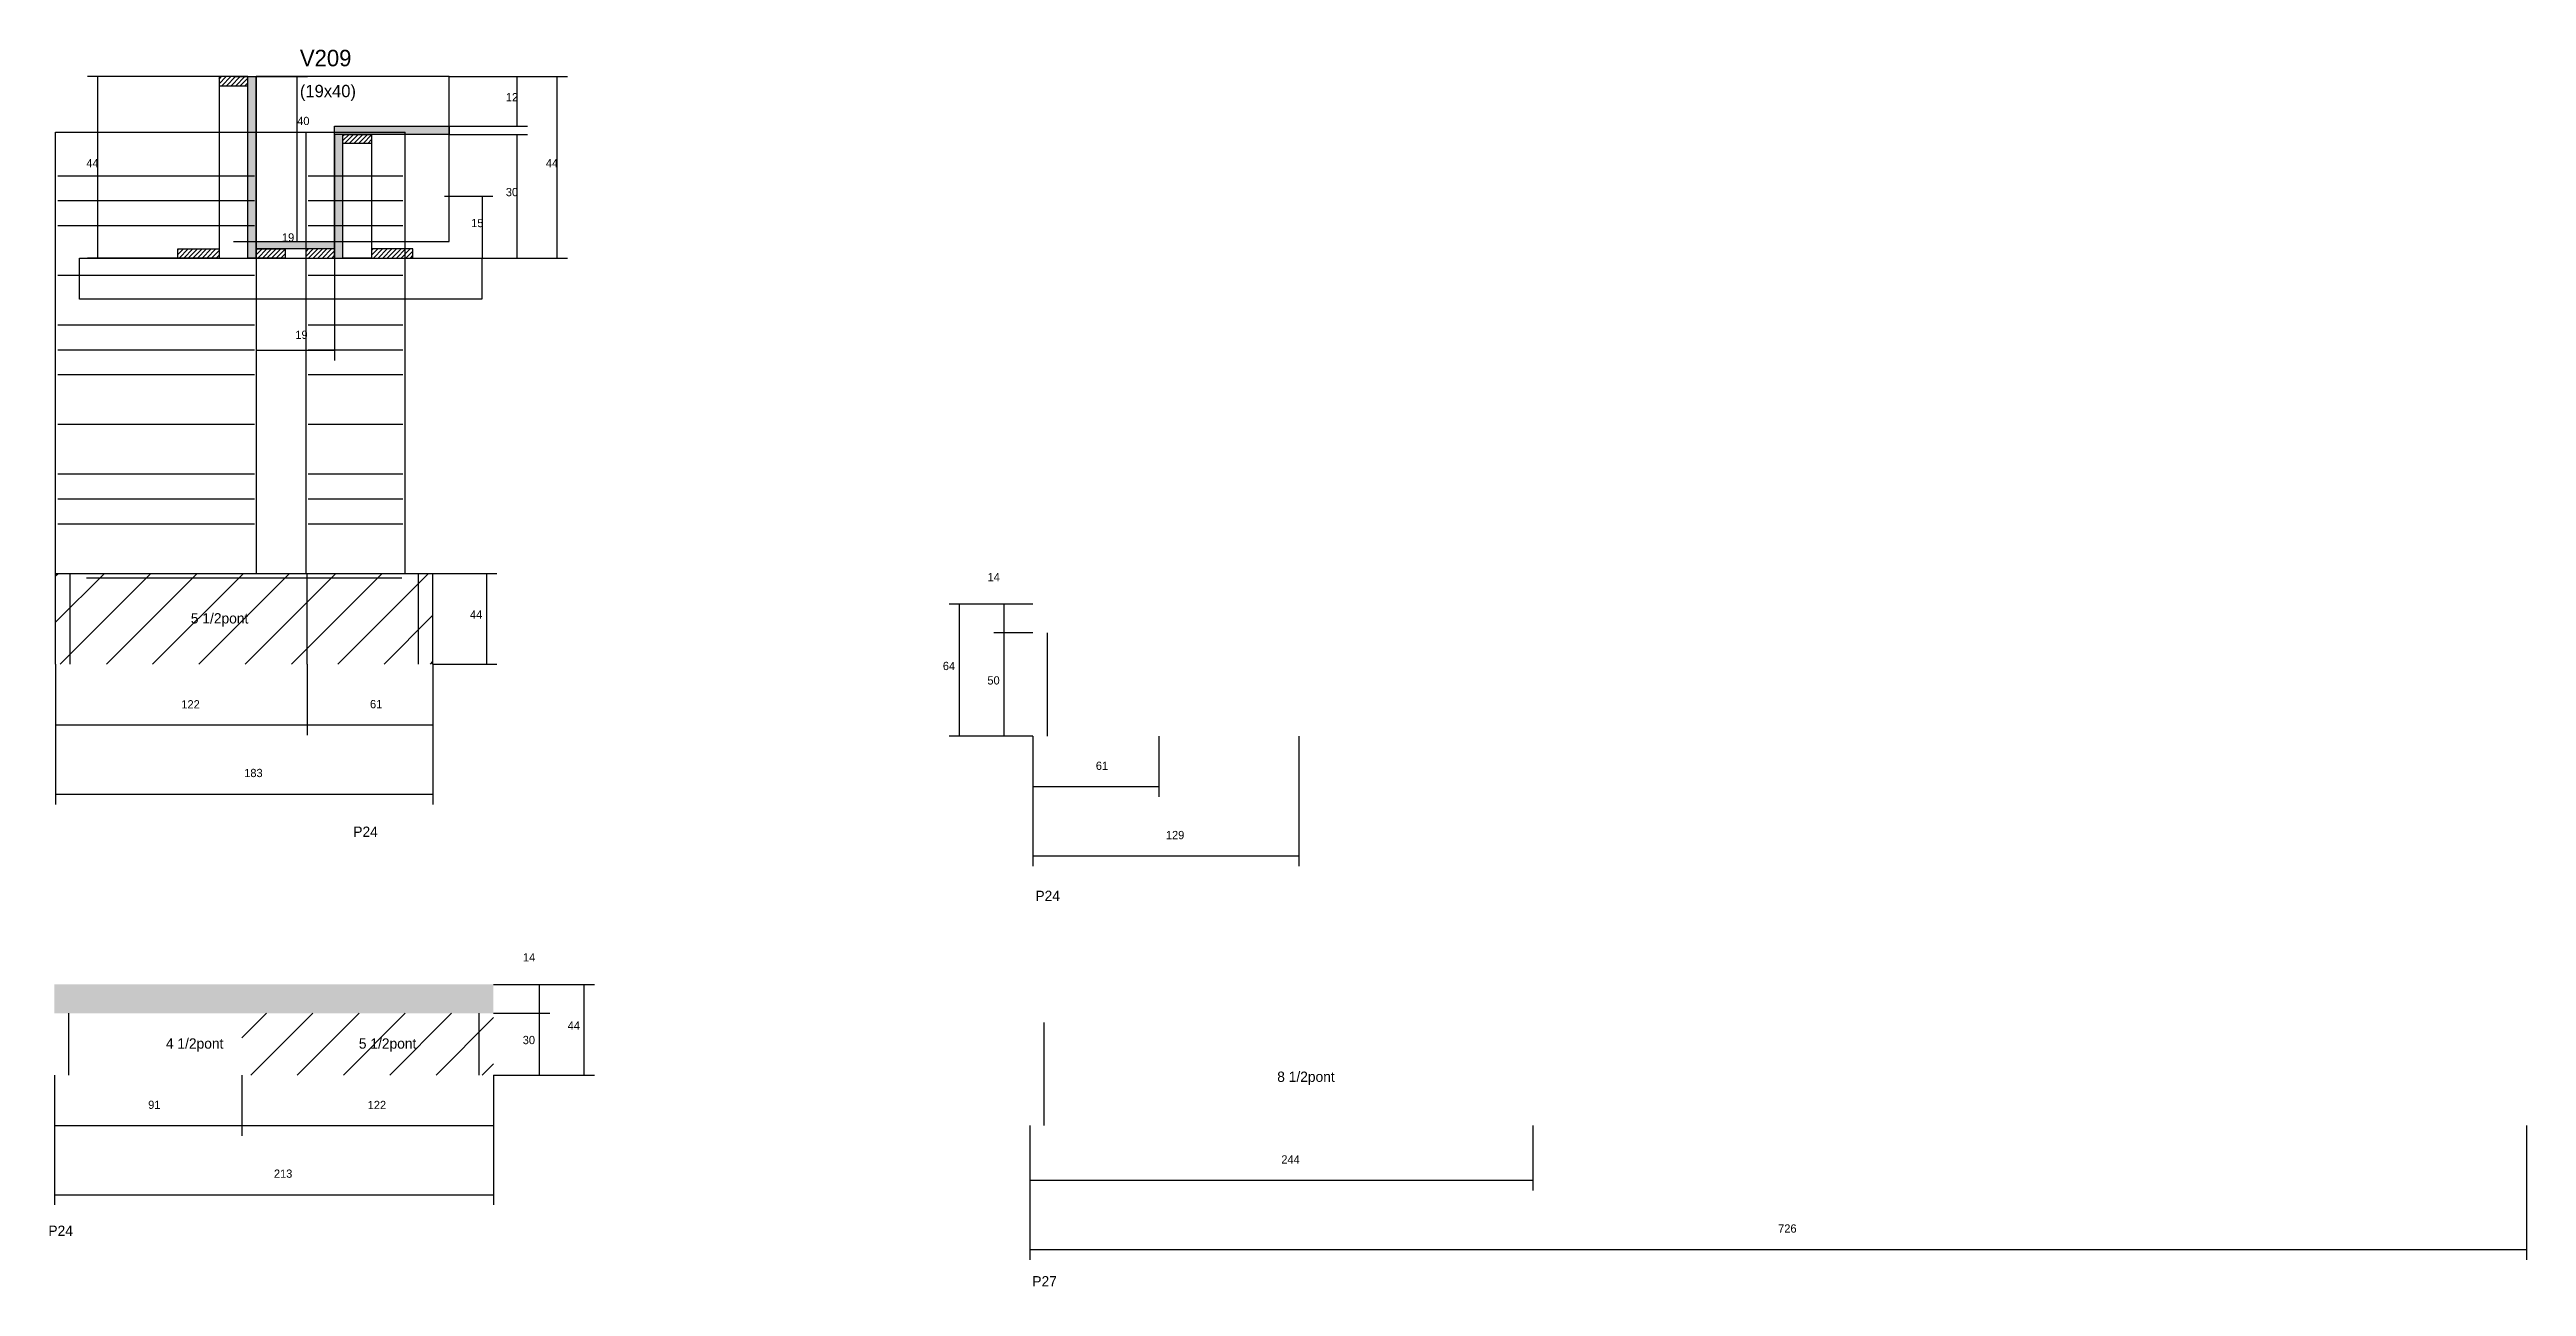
# Model space of a CAD drawing. Header units: metres. Extents: x -2848 to 22762, y -49062 to 1016.
# Drawn here: x 3079 to 4280, y -13787 to -13187 of the extents above; entities that cross this region are included whole.
import ezdxf

# ---------------------------------------------------------------- set-up
doc = ezdxf.new("R2010")
doc.units = ezdxf.units.M
for name, color, linetype in [('CONCRETO', 251, 'Continuous'), ('COTA', 4, 'Continuous'), ('Cota Seção (2x)', 4, 'Continuous'), ('Hachura', 253, 'Continuous'), ('Madeira', 126, 'Continuous'), ('NOMENCLATURA', 7, 'Continuous'), ('Painéis', 200, 'Continuous'), ('REAPROVEITAMENTO', 251, 'Continuous'), ('SARR_2.2x7', 40, 'Continuous'), ('Texto Seção', 7, 'Continuous')]:
    doc.layers.add(name, color=color, linetype=linetype)

msp = doc.modelspace()

# ---------------------------------------------------------------- texts
at = {"layer": 'COTA'}
for s, p in [('12', (3299.9, -13212)), ('44', (3096.4, -13244)), ('44', (3319.3, -13244)), ('30', (3299.9, -13258)), ('15', (3283.1, -13273)), ('19', (3197.8, -13327.2)), ('14', (3533.6, -13444.7)), ('44', (3282.5, -13462.9)), ('64', (3511.9, -13487.8)), ('50', (3533.5, -13494.8)), ('122', (3142.5, -13506.4)), ('61', (3234, -13506.3)), ('183', (3173, -13539.7)), ('61', (3586.1, -13536.2)), ('129', (3620.1, -13569.8)), ('14', (3308.2, -13629.1)), ('44', (3329.9, -13662.2)), ('30', (3308.1, -13669.2)), ('91', (3126.4, -13700.6)), ('122', (3232.9, -13700.7)), ('213', (3187.4, -13734)), ('244', (3676.1, -13727.1)), ('726', (3917.1, -13760.6))]:
    msp.add_text(s, height=4, dxfattribs=at).set_placement(p)
at = {"layer": 'Cota Seção (2x)'}
for s, p in [('40', (3198.7, -13223.5)), ('19', (3191.3, -13280))]:
    msp.add_text(s, height=4, dxfattribs=at).set_placement(p)
at = {"layer": 'NOMENCLATURA'}
for s, p in [('5 1/2pont', (3147.1, -13465.2)), ('P24', (3225.9, -13568.7)), ('P24', (3556.8, -13599.8)), ('4 1/2pont', (3135, -13671.4)), ('5 1/2pont', (3228.6, -13671.4)), ('8 1/2pont', (3674.1, -13687.5)), ('P24', (3078, -13762.2)), ('P27', (3555.3, -13786.7))]:
    msp.add_text(s, height=5, dxfattribs=at).set_placement(p)
at = {"layer": 'Texto Seção'}
for s, height, p in [('V209', 8, (3200, -13195)), ('(19x40)', 6, (3200, -13210))]:
    msp.add_text(s, height=height, dxfattribs=at).set_placement(p)

# ---------------------------------------------------------------- hatches: boundary and pattern name
at = {"layer": 'COTA'}
h = msp.add_hatch(dxfattribs=at)
h.set_pattern_fill('AR-CONC', scale=0.03)
h.paths.add_polyline_path([(3293.9, -13640.2), (3080.9, -13640.2), (3080.9, -13640.2), (3080.9, -13654.2), (3080.9, -13654.2), (3293.9, -13654.2), (3293.9, -13654.2), (3293.9, -13640.2)])
at = {"layer": 'Hachura'}
h = msp.add_hatch(dxfattribs=at)
h.set_pattern_fill('ANSI31', scale=0.5)
h.paths.add_polyline_path([(3174.8, -13204.4), (3174.8, -13200), (3174.8, -13200), (3160.8, -13200), (3160.8, -13200), (3160.8, -13204.4), (3160.8, -13204.4), (3174.8, -13204.4)])
h = msp.add_hatch(color=8, dxfattribs=at)
h.dxf.hatch_style = 1
h.paths.add_polyline_path([(3174.8, -13200), (3178.8, -13200), (3178.8, -13200), (3178.8, -13288), (3178.8, -13288), (3174.8, -13288), (3174.8, -13288), (3174.8, -13200)])
h = msp.add_hatch(color=8, dxfattribs=at)
h.dxf.hatch_style = 1
h.paths.add_polyline_path([(3216.8, -13228), (3216.8, -13224), (3216.8, -13224), (3272.4, -13224), (3272.4, -13224), (3272.4, -13228), (3272.4, -13228), (3216.8, -13228)])
h = msp.add_hatch(color=8, dxfattribs=at)
h.dxf.hatch_style = 1
h.paths.add_polyline_path([(3220.8, -13228), (3216.8, -13228), (3216.8, -13228), (3216.8, -13288), (3216.8, -13288), (3220.8, -13288), (3220.8, -13288), (3220.8, -13228)])
h = msp.add_hatch(dxfattribs=at)
h.set_pattern_fill('ANSI31', scale=0.5)
h.paths.add_polyline_path([(3220.8, -13232.4), (3220.8, -13228), (3220.8, -13228), (3234.8, -13228), (3234.8, -13228), (3234.8, -13232.4), (3234.8, -13232.4), (3220.8, -13232.4)])
h = msp.add_hatch(dxfattribs=at)
h.set_pattern_fill('ANSI31', scale=0.5)
h.paths.add_polyline_path([(3140.8, -13288), (3140.8, -13283.6), (3140.8, -13283.6), (3160.8, -13283.6), (3160.8, -13283.6), (3160.8, -13288), (3160.8, -13288), (3140.8, -13288)])
h = msp.add_hatch(color=8, dxfattribs=at)
h.dxf.hatch_style = 1
h.paths.add_polyline_path([(3178.8, -13283.6), (3178.8, -13280), (3178.8, -13280), (3216.8, -13280), (3216.8, -13280), (3216.8, -13283.6), (3216.8, -13283.6), (3178.8, -13283.6)])
h = msp.add_hatch(dxfattribs=at)
h.set_pattern_fill('ANSI31', scale=0.5)
h.paths.add_polyline_path([(3178.8, -13288), (3178.8, -13283.6), (3178.8, -13283.6), (3192.8, -13283.6), (3192.8, -13283.6), (3192.8, -13288), (3192.8, -13288), (3178.8, -13288)])
h = msp.add_hatch(dxfattribs=at)
h.set_pattern_fill('ANSI31', scale=0.5)
h.paths.add_polyline_path([(3216.8, -13288), (3216.8, -13283.6), (3216.8, -13283.6), (3202.8, -13283.6), (3202.8, -13283.6), (3202.8, -13288), (3202.8, -13288), (3216.8, -13288)])
h = msp.add_hatch(dxfattribs=at)
h.set_pattern_fill('ANSI31', scale=0.5)
h.paths.add_polyline_path([(3254.8, -13288), (3254.8, -13283.6), (3254.8, -13283.6), (3234.8, -13283.6), (3234.8, -13283.6), (3234.8, -13288), (3234.8, -13288), (3254.8, -13288)])
at = {"layer": 'REAPROVEITAMENTO'}
h = msp.add_hatch(dxfattribs=at)
h.set_pattern_fill('ANSI31', scale=5)
h.paths.add_polyline_path([(3081.5, -13440.9), (3081.5, -13484.9), (3081.5, -13484.9), (3264.5, -13484.9), (3264.5, -13484.9), (3264.5, -13440.9), (3264.5, -13440.9), (3081.5, -13440.9)])
h = msp.add_hatch(dxfattribs=at)
h.set_pattern_fill('ANSI31', scale=5)
h.paths.add_polyline_path([(3171.9, -13654.2), (3171.9, -13684.2), (3171.9, -13684.2), (3293.9, -13684.2), (3293.9, -13684.2), (3293.9, -13654.2), (3293.9, -13654.2), (3171.9, -13654.2)])

# ---------------------------------------------------------------- linework, layer by layer
at = {"layer": 'CONCRETO'}
for points in [[(3272.4, -13224), (3272.4, -13200), (3178.8, -13200), (3178.8, -13228), (3178.8, -13228), (3178.8, -13280), (3216.8, -13280), (3216.8, -13224)], [(3178.8, -13280), (3272.4, -13280), (3272.4, -13200), (3178.8, -13200)]]:
    msp.add_lwpolyline(points, close=True, dxfattribs=at)
at = {"layer": 'COTA'}
for p, q in [((3160.8, -13200), (3096.9, -13200)), ((3101.9, -13288), (3101.9, -13200)), ((3272.4, -13200), (3329.8, -13200)), ((3272.4, -13200), (3310.4, -13200)), ((3305.4, -13224), (3305.4, -13200)), ((3324.8, -13288), (3324.8, -13200)), ((3272.4, -13224), (3310.4, -13224)), ((3272.4, -13228), (3310.4, -13228)), ((3305.4, -13288), (3305.4, -13228)), ((3270.1, -13258), (3293.6, -13258)), ((3288.6, -13288), (3288.6, -13258)), ((3145.2, -13288), (3096.9, -13288)), ((3178.8, -13288), (3178.8, -13337.7)), ((3216.8, -13288), (3216.8, -13337.7)), ((3250.4, -13288), (3329.8, -13288)), ((3250.4, -13288), (3310.4, -13288)), ((3270.1, -13288), (3293.6, -13288)), ((3178.8, -13332.7), (3216.8, -13332.7)), ((3264.5, -13440.9), (3295.6, -13440.9)), ((3290.6, -13484.9), (3290.6, -13440.9)), ((3555.6, -13455.8), (3515, -13455.8)), ((3520, -13519.8), (3520, -13455.8)), ((3555.6, -13455.8), (3536.7, -13455.8)), ((3541.7, -13469.8), (3541.7, -13455.8)), ((3555.6, -13469.8), (3536.7, -13469.8)), ((3555.6, -13469.8), (3536.7, -13469.8)), ((3541.7, -13519.8), (3541.7, -13469.8)), ((3081.5, -13484.9), (3081.5, -13519.4)), ((3081.5, -13484.9), (3081.5, -13553)), ((3203.5, -13484.9), (3203.5, -13519.4)), ((3203.5, -13484.9), (3203.5, -13519.4)), ((3264.5, -13484.9), (3264.5, -13519.4)), ((3264.5, -13484.9), (3264.5, -13553)), ((3264.5, -13484.9), (3295.6, -13484.9)), ((3081.5, -13514.4), (3203.5, -13514.4)), ((3203.5, -13514.4), (3264.5, -13514.4)), ((3555.6, -13519.8), (3515, -13519.8)), ((3555.6, -13519.8), (3536.7, -13519.8)), ((3555.6, -13519.8), (3555.6, -13549.3)), ((3555.6, -13519.8), (3555.6, -13582.9)), ((3616.6, -13519.8), (3616.6, -13549.3)), ((3684.6, -13519.8), (3684.6, -13582.9)), ((3081.5, -13548), (3264.5, -13548)), ((3555.6, -13544.3), (3616.6, -13544.3)), ((3555.6, -13577.9), (3684.6, -13577.9)), ((3293.9, -13640.2), (3342.9, -13640.2)), ((3293.9, -13640.2), (3321.3, -13640.2)), ((3316.3, -13654.2), (3316.3, -13640.2)), ((3337.9, -13684.2), (3337.9, -13640.2)), ((3293.9, -13654.2), (3321.3, -13654.2)), ((3293.9, -13654.2), (3321.3, -13654.2)), ((3316.3, -13684.2), (3316.3, -13654.2)), ((3080.9, -13684.2), (3080.9, -13713.7)), ((3080.9, -13684.2), (3080.9, -13747.2)), ((3171.9, -13684.2), (3171.9, -13713.7)), ((3171.9, -13684.2), (3171.9, -13713.7)), ((3293.9, -13684.2), (3293.9, -13713.7)), ((3293.9, -13684.2), (3293.9, -13747.2)), ((3293.9, -13684.2), (3342.9, -13684.2)), ((3293.9, -13684.2), (3321.3, -13684.2)), ((3080.9, -13708.7), (3171.9, -13708.7)), ((3171.9, -13708.7), (3293.9, -13708.7)), ((3554.1, -13708.7), (3554.1, -13740.2)), ((3554.1, -13708.7), (3554.1, -13773.8)), ((3798.1, -13708.7), (3798.1, -13740.2)), ((4280.1, -13708.7), (4280.1, -13773.8)), ((3080.9, -13742.2), (3293.9, -13742.2)), ((3554.1, -13735.2), (3798.1, -13735.2)), ((3554.1, -13768.8), (4280.1, -13768.8))]:
    msp.add_line(p, q, dxfattribs=at)
at = {"layer": 'Cota Seção (2x)'}
for p, q in [((3167.8, -13200), (3203.7, -13200)), ((3198.7, -13280), (3198.7, -13200)), ((3178.8, -13288), (3178.8, -13275)), ((3216.8, -13288), (3216.8, -13275)), ((3167.8, -13280), (3203.7, -13280)), ((3178.8, -13280), (3216.8, -13280))]:
    msp.add_line(p, q, dxfattribs=at)
at = {"layer": 'Madeira'}
for points in [[(3174.8, -13204.4), (3174.8, -13200), (3160.8, -13200), (3160.8, -13204.4)], [(3174.8, -13200), (3160.8, -13200), (3160.8, -13288), (3174.8, -13288)], [(3220.8, -13232.4), (3220.8, -13228), (3234.8, -13228), (3234.8, -13232.4)], [(3220.8, -13228), (3234.8, -13228), (3234.8, -13288), (3220.8, -13288)], [(3288.2, -13308), (3093.1, -13308), (3093.1, -13288), (3288.2, -13288)], [(3140.8, -13288), (3140.8, -13283.6), (3160.8, -13283.6), (3160.8, -13288)], [(3178.8, -13288), (3178.8, -13283.6), (3192.8, -13283.6), (3192.8, -13288)], [(3216.8, -13288), (3216.8, -13283.6), (3202.8, -13283.6), (3202.8, -13288)], [(3254.8, -13288), (3254.8, -13283.6), (3234.8, -13283.6), (3234.8, -13288)]]:
    msp.add_lwpolyline(points, close=True, dxfattribs=at)
at = {"layer": 'Painéis'}
for p, q in [((3178.8, -13288), (3178.8, -13200)), ((3081.5, -13227), (3179, -13227)), ((3081.5, -13440.9), (3081.5, -13227)), ((3179, -13440.9), (3179, -13227)), ((3179, -13227), (3203, -13227)), ((3179, -13440.9), (3179, -13227)), ((3203, -13440.9), (3203, -13227)), ((3203, -13227), (3251, -13227)), ((3203, -13440.9), (3203, -13227)), ((3216.8, -13224), (3272.4, -13224)), ((3216.8, -13228), (3216.8, -13224)), ((3216.8, -13288), (3216.8, -13228)), ((3251, -13440.9), (3251, -13227)), ((3272.4, -13228), (3272.4, -13224)), ((3178.8, -13280), (3216.8, -13280)), ((3178.8, -13283.6), (3178.8, -13280)), ((3216.8, -13283.6), (3216.8, -13280)), ((3081.5, -13440.9), (3264.5, -13440.9)), ((3081.5, -13484.9), (3081.5, -13440.9)), ((3081.5, -13440.9), (3179, -13440.9)), ((3179, -13440.9), (3203, -13440.9)), ((3203, -13440.9), (3251, -13440.9)), ((3203.5, -13484.9), (3203.5, -13440.9)), ((3264.5, -13484.9), (3264.5, -13440.9))]:
    msp.add_line(p, q, dxfattribs=at)
for points in [[(3174.8, -13200), (3178.8, -13200), (3178.8, -13288), (3174.8, -13288)], [(3216.8, -13228), (3216.8, -13224), (3272.4, -13224), (3272.4, -13228)], [(3220.8, -13228), (3216.8, -13228), (3216.8, -13288), (3220.8, -13288)], [(3178.8, -13283.6), (3178.8, -13280), (3216.8, -13280), (3216.8, -13283.6)]]:
    msp.add_lwpolyline(points, close=True, dxfattribs=at)
at = {"layer": 'SARR_2.2x7'}
for p, q in [((3082.5, -13248.1), (3178, -13248.1)), ((3204, -13248.1), (3250, -13248.1)), ((3082.5, -13260.1), (3178, -13260.1)), ((3204, -13260.1), (3250, -13260.1)), ((3082.5, -13272.2), (3178, -13272.2)), ((3204, -13272.2), (3250, -13272.2)), ((3082.5, -13296.3), (3178, -13296.3)), ((3082.5, -13296.3), (3178, -13296.3)), ((3204, -13296.3), (3250, -13296.3)), ((3204, -13296.3), (3250, -13296.3)), ((3082.5, -13320.4), (3178, -13320.4)), ((3204, -13320.4), (3250, -13320.4)), ((3082.5, -13332.5), (3178, -13332.5)), ((3204, -13332.5), (3250, -13332.5)), ((3082.5, -13344.5), (3178, -13344.5)), ((3204, -13344.5), (3250, -13344.5)), ((3082.5, -13368.6), (3178, -13368.6)), ((3082.5, -13368.6), (3178, -13368.6)), ((3204, -13368.6), (3250, -13368.6)), ((3204, -13368.6), (3250, -13368.6)), ((3082.5, -13392.7), (3178, -13392.7)), ((3204, -13392.7), (3250, -13392.7)), ((3082.5, -13404.8), (3178, -13404.8)), ((3204, -13404.8), (3250, -13404.8)), ((3082.5, -13416.8), (3178, -13416.8)), ((3204, -13416.8), (3250, -13416.8)), ((3088.5, -13484.9), (3088.5, -13440.9)), ((3096.5, -13443.1), (3203.5, -13443.1)), ((3203.5, -13443.1), (3249.5, -13443.1)), ((3257.5, -13484.9), (3257.5, -13440.9)), ((3562.6, -13519.8), (3562.6, -13469.8)), ((3087.9, -13684.2), (3087.9, -13654.2)), ((3286.9, -13684.2), (3286.9, -13654.2)), ((3561.1, -13708.7), (3561.1, -13658.7))]:
    msp.add_line(p, q, dxfattribs=at)

msp.set_redraw_order([(e.dxf.handle, doc.entitydb.next_handle()) for e in msp.query("TEXT MTEXT ATTDEF DIMENSION ARC_DIMENSION")])  # texts and dimensions are drawn at this point

doc.saveas('drawing.dxf')
